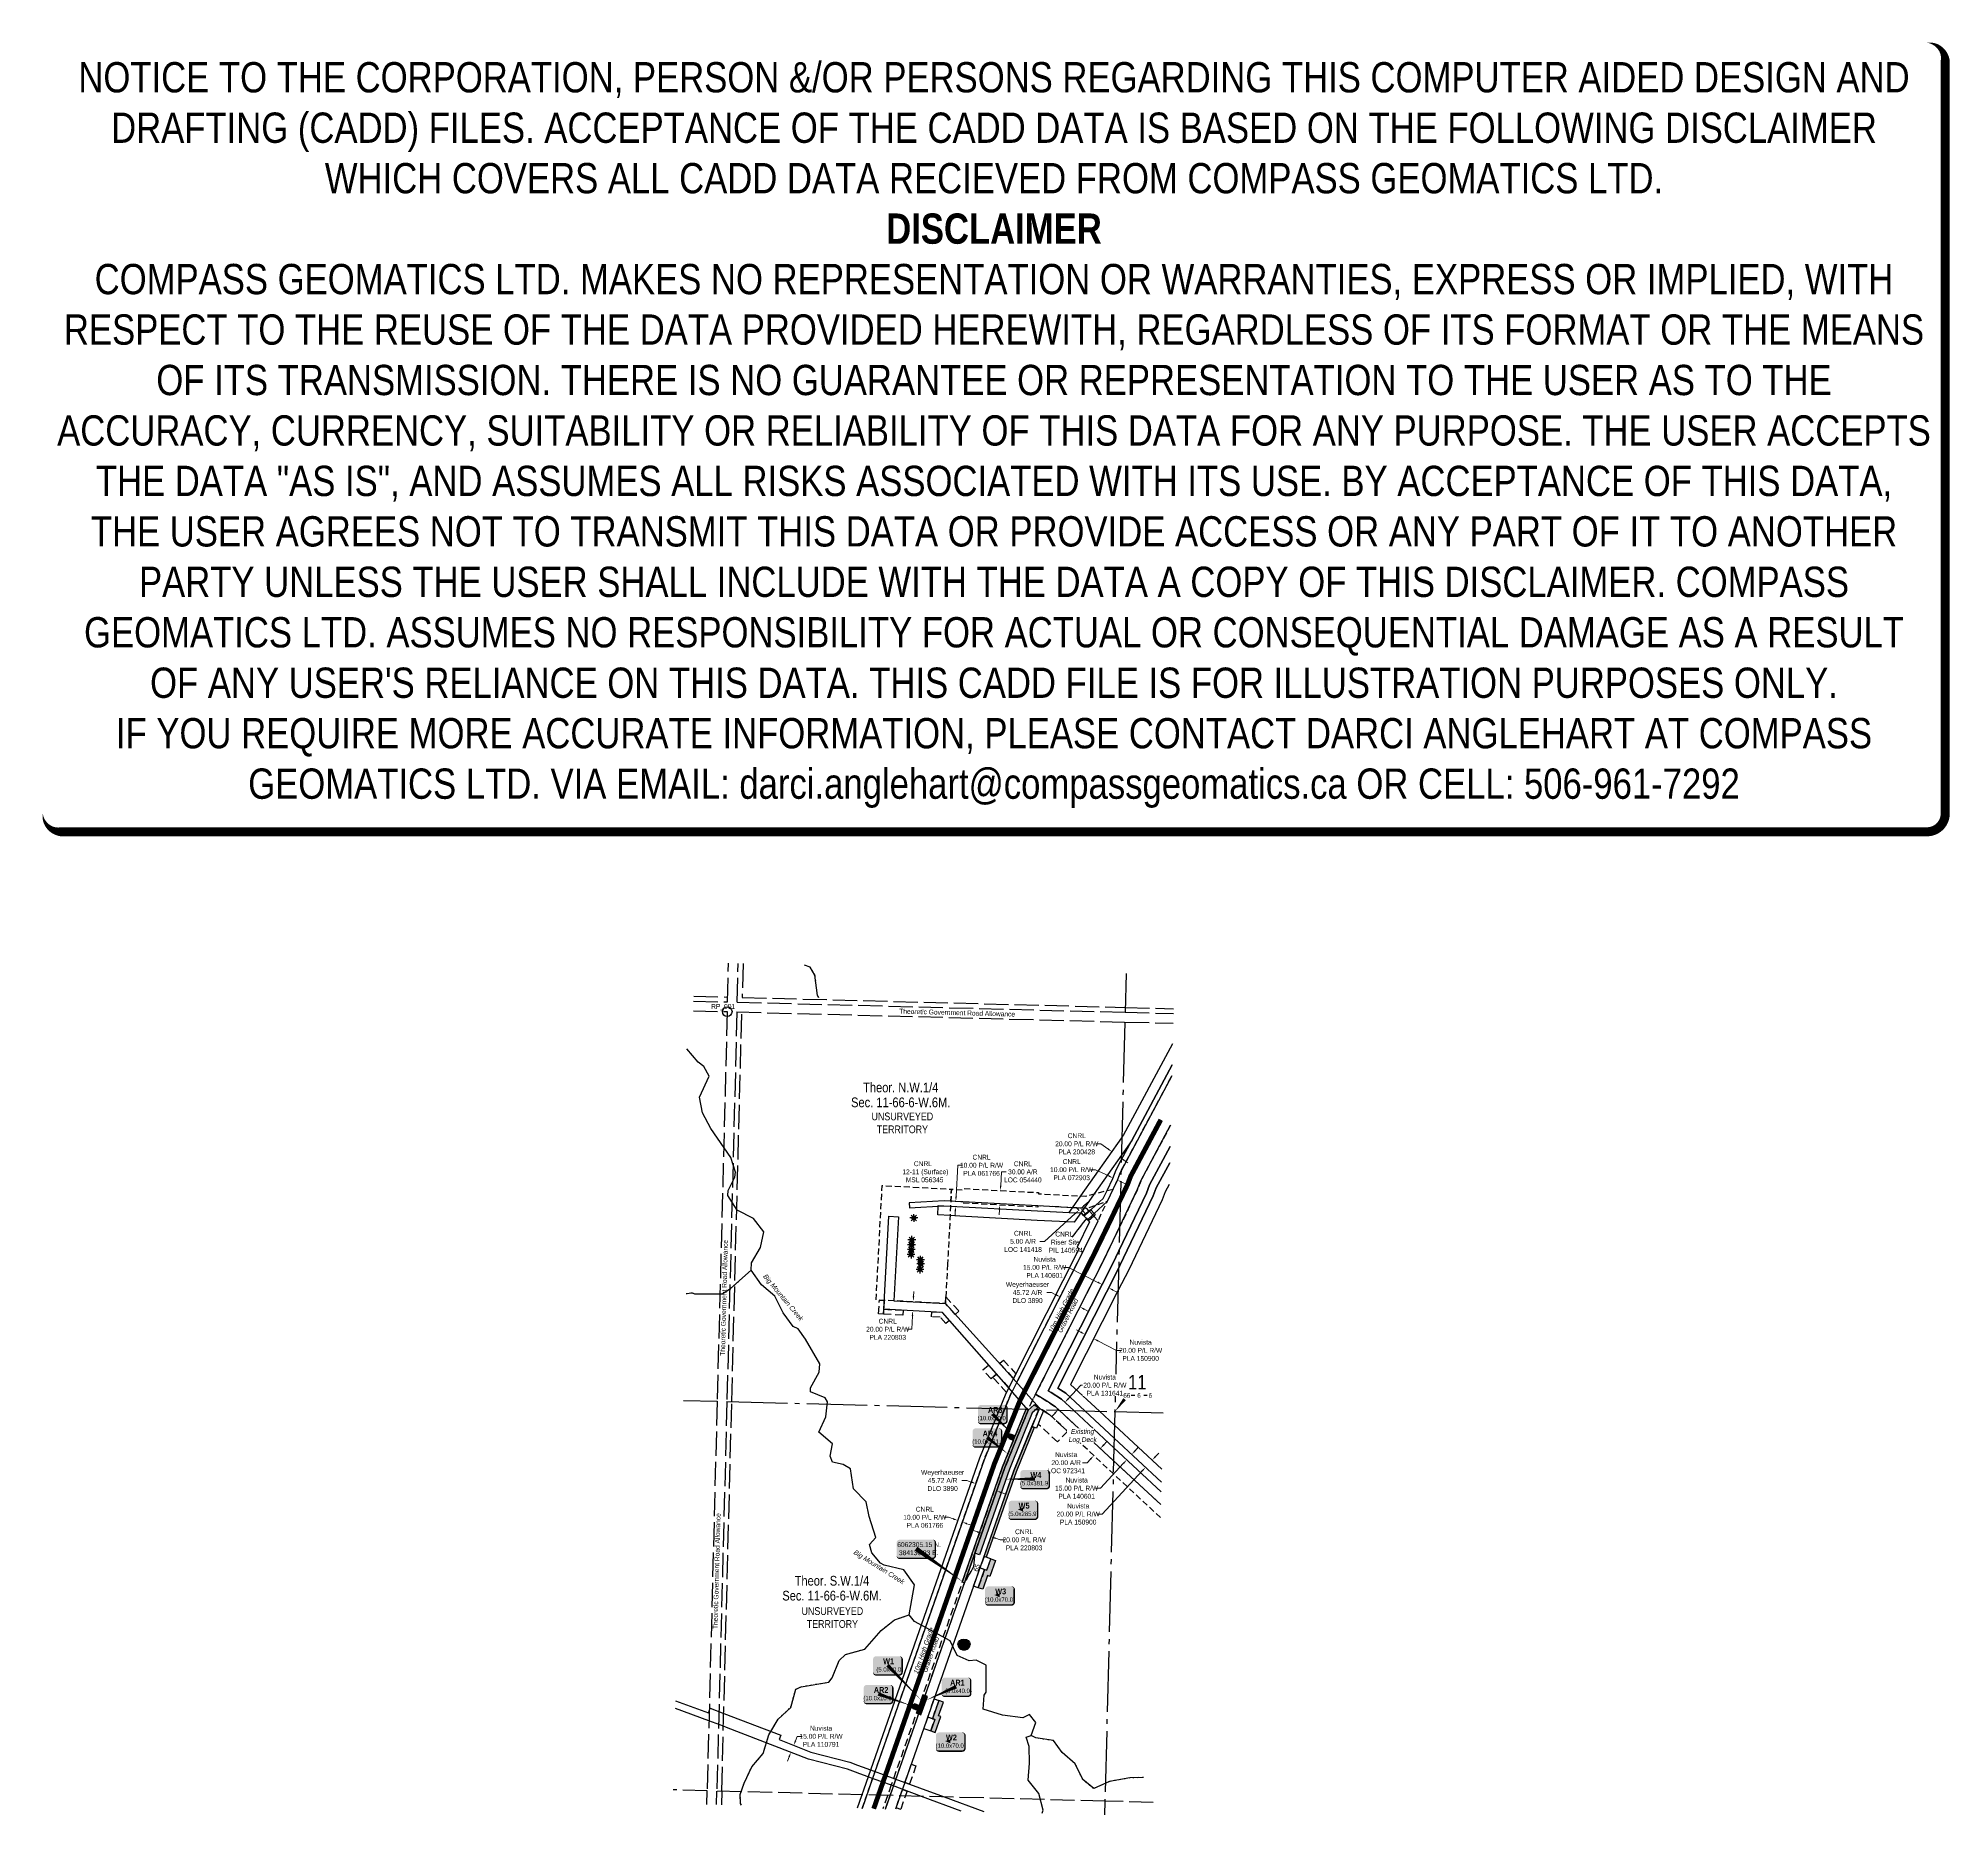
# Model space of a CAD drawing. Extents: x 382218 to 386165, y 6061827 to 6065494.
import ezdxf
from ezdxf.enums import TextEntityAlignment as Align

# ---------------------------------------------------------------- set-up
doc = ezdxf.new("R2010")
doc.units = 0
doc.header["$LTSCALE"] = 5
doc.header["$PDMODE"] = 35
doc.header["$PDSIZE"] = 0.5
for name, pattern in [('foc-ACCESSROAD', [3.75, 2.5, -1.25]), ('foc-QUARTERLINE', [33, 25, -3, 2, -3]), ('foc-UNSURVEYED', [12.5, 10, -2.5]), ('foc-WHEELTRACKS', [2, 0.4, -1.6]), ('HIDDEN2', [4.7625, 3.175, -1.5875])]:
    doc.linetypes.add(name, pattern=pattern)
doc.layers.get('Defpoints').update_dxf_attribs({"color": 9})
for name, color, linetype in [('10', 1, 'Continuous'), ('35', 37, 'Continuous'), ('9', 3, 'Continuous'), ('AS-ROADS', 254, 'Continuous'), ('C-AR', 13, 'foc-ACCESSROAD'), ('C-RW', 13, 'Continuous'), ('C-SYMBOL', 7, 'Continuous'), ('C-WS', 13, 'foc-ACCESSROAD'), ('C-WS-S', 8, 'Continuous'), ('DETAIL-T', 7, 'Continuous'), ('F-AR', 190, 'foc-ACCESSROAD'), ('F-RW', 190, 'Continuous'), ('L-ROAD-T', 7, 'Continuous'), ('L-SECLBL', 7, 'Continuous'), ('L-SECQ', 8, 'foc-QUARTERLINE'), ('L-UNS-T', 3, 'Continuous'), ('L-USEC', 7, 'foc-UNSURVEYED'), ('P-CROSSINGS', 250, 'Continuous'), ('P-TEMP-BLOCKS', 250, 'Continuous'), ('P-TEMP-BLUE', 146, 'Continuous'), ('P-WORKAREA', 113, 'Continuous'), ('P-WORKAREA-H', 111, 'Continuous'), ('T-CREEK', 160, 'Continuous'), ('T-EXISTING RTF', 220, 'HIDDEN2'), ('T-EXISTING RTF-T', 220, 'Continuous'), ('T-WATER-P3', 160, 'foc-WHEELTRACKS'), ('T-WATER-T', 170, 'Continuous')]:
    doc.layers.add(name, color=color, linetype=linetype)
for name, color, linetype, lineweight in [('C-AR-T', 13, 'Continuous', 9), ('C-RW-T', 13, 'Continuous', 9), ('C-WS-T', 13, 'Continuous', 9), ('F-AR-T', 190, 'Continuous', 9), ('F-RW-T', 190, 'Continuous', 9), ('T-TEXT', 48, 'Continuous', 18), ('T-TIE-T', 201, 'Continuous', 18)]:
    doc.layers.add(name, color=color, linetype=linetype, lineweight=lineweight)
doc.layers.add('DISCLAIMER', color=7, linetype='Continuous', plot=False)
doc.layers.add('P-TEMP-BLUE-H', color=7, linetype='Continuous', true_color=0x99e6ff)
doc.styles.add('175L', font='ARIALN.TTF', dxfattribs={"height": 20})
doc.styles.add('80', font='ARIALN.TTF', dxfattribs={"height": 10})
doc.styles.add('80CG', font='ARIALN.TTF', dxfattribs={"height": 10})
doc.styles.add('80L', font='ARIALN.TTF', dxfattribs={"height": 10})
doc.styles.add('BOLD', font='ARIALNB.TTF')
doc.styles.add('Crossing', font='ARIALN.TTF', dxfattribs={"height": 10})
doc.styles.add('foc-LtypeFont', font='ARIALN.TTF', dxfattribs={"height": 7.35})
doc.styles.add('SIMPLEX', font='ARIALN.TTF')
doc.linetypes.add('foc-TOPO-flowdirection-NOLINE', pattern='A,0,[">",foc-LtypeFont,S=0.3,R=0,X=0,Y=-0.945],-20,[">",foc-LtypeFont,S=0.3,R=0,X=0,Y=-0.945],0', length=20)
doc.dimstyles.new('Compass 5 000', dxfattribs={"dimscale": 5, "dimtxt": 9, "dimasz": 2, "dimexe": 0.2, "dimexo": 0.0625, "dimgap": 0.5, "dimtad": 0, "dimtih": 1, "dimtoh": 1, "dimzin": 0, "dimdsep": 46, "dimtxsty": '80CG', "dimcen": 0.1, "dimse1": 1, "dimse2": 1, "dimclrd": 256, "dimclrt": 256, "dimaunit": 1, "dimadec": 4, "dimazin": 0, "dimtfac": 0.06, "dimtofl": 0, "dimtmove": 0, "dimatfit": 1, "dimfxl": 0.2, "dimtolj": 1, "dimtzin": 0, "dimlwd": -1, "dimarcsym": 0})

# ---------------------------------------------------------------- blocks, each defined once
blk = doc.blocks.new('*D19')
at = {"layer": 'Defpoints', "color": 0, "transparency": 16777216}
for p in [(384154.3, 6062510.1), (384029, 6062152.5), (384072.1, 6062137.4)]:
    blk.add_point(p, dxfattribs=at)
at = {"layer": 'F-AR-T', "transparency": 16777216}
for p, q in [((384135.4, 6062516.7), (384125.4, 6062516.7)), ((384144.8, 6062513.4), (384135.4, 6062516.7)), ((384206.8, 6062491.7), (384216.3, 6062488.4))]:
    blk.add_line(p, q, dxfattribs=at)
for points in [[(384145.4, 6062515), (384144.3, 6062511.8), (384154.3, 6062510.1)], [(384207.4, 6062493.3), (384206.3, 6062490.1), (384197.4, 6062495)]]:
    blk.add_solid(points, dxfattribs=at)
at = {"layer": 'F-AR-T', "transparency": 16777216, "insert": (384085.7, 6062516.7), "char_height": 10, "attachment_point": 5, "style": '80CG'}
blk.add_mtext('\\A1;Weyerhaeuser\\P45.72 A/R\\PDLO 3890', dxfattribs=at)
blk = doc.blocks.new('*D20')
at = {"layer": 'Defpoints', "color": 0, "transparency": 16777216}
for p in [(384326.7, 6062892), (384328.5, 6062895.5), (384367.4, 6062871.3)]:
    blk.add_point(p, dxfattribs=at)
at = {"layer": 'F-AR-T', "transparency": 16777216}
for p, q in [((384310.6, 6062904.6), (384300.6, 6062904.6)), ((384319.5, 6062900), (384310.6, 6062904.6)), ((384378.1, 6062870.2), (384387, 6062865.7))]:
    blk.add_line(p, q, dxfattribs=at)
for points in [[(384320.3, 6062901.5), (384318.8, 6062898.5), (384328.5, 6062895.5)], [(384378.9, 6062871.7), (384377.4, 6062868.7), (384369.2, 6062874.8)]]:
    blk.add_solid(points, dxfattribs=at)
at = {"layer": 'F-AR-T', "transparency": 16777216, "insert": (384260.9, 6062904.6), "char_height": 10, "attachment_point": 5, "style": '80CG'}
blk.add_mtext('\\A1;Weyerhaeuser\\P45.72 A/R\\PDLO 3890', dxfattribs=at)
blk = doc.blocks.new('*D21')
at = {"layer": 'C-AR-T', "transparency": 16777216}
for p, q in [((384205.5, 6063125.1), (384207, 6063153.6)), ((384207, 6063153.6), (384217, 6063153.6)), ((384202.8, 6063075.1), (384202.2, 6063065.1))]:
    blk.add_line(p, q, dxfattribs=at)
for points in [[(384203.8, 6063125.1), (384207.1, 6063125), (384204.9, 6063115.1)], [(384201.1, 6063075.2), (384204.4, 6063075), (384203.3, 6063085.1)]]:
    blk.add_solid(points, dxfattribs=at)
at = {"layer": 'Defpoints', "color": 0, "transparency": 16777216}
for p in [(384190.7, 6063115.8), (384204.9, 6063115.1), (384189.1, 6063085.9)]:
    blk.add_point(p, dxfattribs=at)
at = {"layer": 'C-AR-T', "transparency": 16777216, "insert": (384251.3, 6063153.6), "char_height": 10, "attachment_point": 5, "style": '80CG'}
blk.add_mtext('\\A1;CNRL\\P30.00 A/R^JLOC 054440', dxfattribs=at)
blk = doc.blocks.new('*D22')
at = {"layer": 'C-AR-T', "transparency": 16777216}
for p, q in [((384378, 6063084.4), (384385.4, 6063091.1)), ((384359.4, 6063067.6), (384296.1, 6063010.1)), ((384296.1, 6063010.1), (384286.1, 6063010.1))]:
    blk.add_line(p, q, dxfattribs=at)
for points in [[(384358.3, 6063068.8), (384360.6, 6063066.3), (384366.9, 6063074.3)], [(384376.8, 6063085.6), (384379.1, 6063083.1), (384370.6, 6063077.6)]]:
    blk.add_solid(points, dxfattribs=at)
at = {"layer": 'Defpoints', "color": 0, "transparency": 16777216}
for p in [(384366.9, 6063074.3), (384374.8, 6063073), (384371.1, 6063069.7)]:
    blk.add_point(p, dxfattribs=at)
at = {"layer": 'C-AR-T', "transparency": 16777216, "insert": (384251.7, 6063010.1), "char_height": 10, "attachment_point": 5, "style": '80CG'}
blk.add_mtext('\\A1;CNRL\\P5.00 A/R^JLOC 141418', dxfattribs=at)
blk = doc.blocks.new('*D23')
at = {"layer": 'Defpoints', "color": 0, "transparency": 16777216}
for p in [(384397.8, 6062568), (384403.4, 6062562.8), (384417, 6062577.4)]:
    blk.add_point(p, dxfattribs=at)
at = {"layer": 'F-RW-T', "transparency": 16777216}
for p, q in [((384391, 6062560.6), (384384.2, 6062553.3)), ((384418.2, 6062590), (384425, 6062597.3)), ((384384.2, 6062553.3), (384374.2, 6062553.3))]:
    blk.add_line(p, q, dxfattribs=at)
for points in [[(384389.8, 6062561.8), (384392.2, 6062559.5), (384397.8, 6062568)], [(384417, 6062591.1), (384419.4, 6062588.8), (384411.4, 6062582.6)]]:
    blk.add_solid(points, dxfattribs=at)
at = {"layer": 'F-RW-T', "transparency": 16777216, "insert": (384340.7, 6062553.3), "char_height": 10, "attachment_point": 5, "style": '80CG'}
blk.add_mtext('\\A1;Nuvista\\P20.00 A/R\\PLOC 972341', dxfattribs=at)
blk = doc.blocks.new('*D24')
at = {"layer": 'C-RW-T', "transparency": 16777216}
for p, q in [((384401.2, 6063158.1), (384391.2, 6063158.1)), ((384428.5, 6063145.2), (384401.2, 6063158.1)), ((384455.7, 6063132.5), (384464.8, 6063128.2))]:
    blk.add_line(p, q, dxfattribs=at)
for points in [[(384429.2, 6063146.7), (384427.8, 6063143.7), (384437.5, 6063141)], [(384456.4, 6063134), (384455, 6063130.9), (384446.6, 6063136.7)]]:
    blk.add_solid(points, dxfattribs=at)
at = {"layer": 'Defpoints', "color": 0, "transparency": 16777216}
for p in [(384433.2, 6063131.7), (384437.5, 6063141), (384442.3, 6063127.4)]:
    blk.add_point(p, dxfattribs=at)
at = {"layer": 'C-RW-T', "transparency": 16777216, "insert": (384352.1, 6063158.1), "char_height": 10, "attachment_point": 5, "style": '80CG'}
blk.add_mtext('\\A1;CNRL\\P10.00 P/L R/W\\PPLA 072903', dxfattribs=at)
blk = doc.blocks.new('*D25')
at = {"layer": 'Defpoints', "color": 0, "transparency": 16777216}
for p in [(383775.8, 6061970.8), (383778.2, 6061969.9), (383770.1, 6061956.5)]:
    blk.add_point(p, dxfattribs=at)
at = {"layer": 'F-RW-T', "transparency": 16777216}
for p, q in [((383781.9, 6061979.2), (383785.5, 6061988.5)), ((383785.5, 6061988.5), (383795.5, 6061988.5)), ((383768.8, 6061946.3), (383765.1, 6061937))]:
    blk.add_line(p, q, dxfattribs=at)
for points in [[(383780.3, 6061979.8), (383783.4, 6061978.6), (383778.2, 6061969.9)], [(383767.2, 6061946.9), (383770.3, 6061945.7), (383772.5, 6061955.6)]]:
    blk.add_solid(points, dxfattribs=at)
at = {"layer": 'F-RW-T', "transparency": 16777216, "insert": (383834.6, 6061988.5), "char_height": 10, "attachment_point": 5, "style": '80CG'}
blk.add_mtext('\\A1;Nuvista\\P15.00 P/L R/W^JPLA 110791', dxfattribs=at)
blk = doc.blocks.new('*D26')
at = {"layer": 'Defpoints', "color": 0, "transparency": 16777216}
for p in [(384324.5, 6062663.2), (384377.3, 6062641.5), (384363.7, 6062626.8)]:
    blk.add_point(p, dxfattribs=at)
at = {"layer": 'F-RW-T', "transparency": 16777216}
for p, q in [((384345, 6062685.2), (384371.1, 6062713.3)), ((384371.1, 6062713.3), (384381.1, 6062713.3)), ((384317.7, 6062655.8), (384310.9, 6062648.5))]:
    blk.add_line(p, q, dxfattribs=at)
for points in [[(384343.7, 6062686.3), (384346.2, 6062684), (384338.2, 6062677.8)], [(384316.5, 6062657), (384319, 6062654.7), (384324.5, 6062663.2)]]:
    blk.add_solid(points, dxfattribs=at)
at = {"layer": 'F-RW-T', "transparency": 16777216, "insert": (384420.6, 6062713.3), "char_height": 10, "attachment_point": 5, "style": '80CG', "bg_fill": 3, "box_fill_scale": 1.1, "bg_fill_color": 256, "bg_fill_true_color": 13158600, "bg_fill_transparency": 0}
blk.add_mtext('\\A1;Nuvista\\P20.00 P/L R/W\\PPLA 131641', dxfattribs=at)
blk = doc.blocks.new('*D27')
at = {"layer": 'Defpoints', "color": 0, "transparency": 16777216}
for p in [(384456.7, 6062568), (384465.9, 6062559.4), (384466.9, 6062579)]:
    blk.add_point(p, dxfattribs=at)
at = {"layer": 'F-RW-T', "transparency": 16777216}
for p, q in [((384482.9, 6062577.8), (384489.7, 6062585.1)), ((384459.1, 6062552.1), (384411.5, 6062500.7)), ((384411.5, 6062500.7), (384401.5, 6062500.7))]:
    blk.add_line(p, q, dxfattribs=at)
for points in [[(384457.9, 6062553.2), (384460.3, 6062551), (384465.9, 6062559.4)], [(384481.7, 6062578.9), (384484.1, 6062576.6), (384476.1, 6062570.4)]]:
    blk.add_solid(points, dxfattribs=at)
at = {"layer": 'F-RW-T', "transparency": 16777216, "insert": (384362.4, 6062500.7), "char_height": 10, "attachment_point": 5, "style": '80CG'}
blk.add_mtext('\\A1;Nuvista\\P15.00 P/L R/W\\PPLA 140601', dxfattribs=at)
blk = doc.blocks.new('*D28')
at = {"layer": 'Defpoints', "color": 0, "transparency": 16777216}
for p in [(384513.1, 6062563.4), (384499.5, 6062548.7), (384504.6, 6062543.9)]:
    blk.add_point(p, dxfattribs=at)
at = {"layer": 'F-RW-T', "transparency": 16777216}
for p, q in [((384525, 6062565.9), (384531.8, 6062573.3)), ((384497.8, 6062536.6), (384415, 6062447.3)), ((384415, 6062447.3), (384405, 6062447.3))]:
    blk.add_line(p, q, dxfattribs=at)
for points in [[(384523.8, 6062567.1), (384526.2, 6062564.8), (384518.2, 6062558.6)], [(384496.6, 6062537.7), (384499.1, 6062535.5), (384504.6, 6062543.9)]]:
    blk.add_solid(points, dxfattribs=at)
at = {"layer": 'F-RW-T', "transparency": 16777216, "insert": (384365.5, 6062447.3), "char_height": 10, "attachment_point": 5, "style": '80CG'}
blk.add_mtext('\\A1;Nuvista\\P20.00 P/L R/W\\PPLA 150900', dxfattribs=at)
blk = doc.blocks.new('*D29')
at = {"layer": 'Defpoints', "color": 0, "transparency": 16777216}
for p in [(384415.1, 6062921), (384402.7, 6062896.6), (384416, 6062889.8)]:
    blk.add_point(p, dxfattribs=at)
at = {"layer": 'F-RW-T', "transparency": 16777216}
for p, q in [((384345.4, 6062956.5), (384335.4, 6062956.5)), ((384406.2, 6062925.6), (384345.4, 6062956.5)), ((384437.4, 6062909.7), (384446.3, 6062905.2))]:
    blk.add_line(p, q, dxfattribs=at)
for points in [[(384407, 6062927.1), (384405.5, 6062924.1), (384415.1, 6062921)], [(384438.1, 6062911.2), (384436.6, 6062908.3), (384428.4, 6062914.3)]]:
    blk.add_solid(points, dxfattribs=at)
at = {"layer": 'F-RW-T', "transparency": 16777216, "insert": (384296.3, 6062956.5), "char_height": 10, "attachment_point": 5, "style": '80CG'}
blk.add_mtext('\\A1;Nuvista\\P15.00 P/L R/W\\PPLA 140601', dxfattribs=at)
blk = doc.blocks.new('*D30')
at = {"layer": 'Defpoints', "color": 0, "transparency": 16777216}
for p in [(384368.7, 6062796.7), (384379.7, 6062818.3), (384386.5, 6062787.6)]:
    blk.add_point(p, dxfattribs=at)
at = {"layer": 'F-RW-T', "transparency": 16777216}
for p, q in [((384370.8, 6062822.9), (384361.9, 6062827.4)), ((384406.4, 6062804.7), (384444.9, 6062785.2)), ((384444.9, 6062785.2), (384454.9, 6062785.2))]:
    blk.add_line(p, q, dxfattribs=at)
for points in [[(384371.5, 6062824.3), (384370, 6062821.4), (384379.7, 6062818.3)], [(384407.2, 6062806.2), (384405.7, 6062803.3), (384397.5, 6062809.3)]]:
    blk.add_solid(points, dxfattribs=at)
at = {"layer": 'F-RW-T', "transparency": 16777216, "insert": (384494.5, 6062785.2), "char_height": 10, "attachment_point": 5, "style": '80CG'}
blk.add_mtext('\\A1;Nuvista\\P20.00 P/L R/W\\PPLA 150900', dxfattribs=at)
blk = doc.blocks.new('*D31')
at = {"layer": 'C-RW-T', "transparency": 16777216}
for p, q in [((384412.1, 6063211.5), (384402.1, 6063211.5)), ((384427.1, 6063200.9), (384412.1, 6063211.5)), ((384459.9, 6063177.9), (384468, 6063172.1))]:
    blk.add_line(p, q, dxfattribs=at)
for points in [[(384428.1, 6063202.3), (384426.2, 6063199.5), (384435.3, 6063195.2)], [(384460.8, 6063179.2), (384458.9, 6063176.5), (384451.7, 6063183.6)]]:
    blk.add_solid(points, dxfattribs=at)
at = {"layer": 'Defpoints', "color": 0, "transparency": 16777216}
for p in [(384435.3, 6063195.2), (384430.6, 6063188.4), (384446.9, 6063176.9)]:
    blk.add_point(p, dxfattribs=at)
at = {"layer": 'C-RW-T', "transparency": 16777216, "insert": (384362.6, 6063211.5), "char_height": 10, "attachment_point": 5, "style": '80CG'}
blk.add_mtext('\\A1;CNRL\\P20.00 P/L R/W\\PPLA 200428', dxfattribs=at)
blk = doc.blocks.new('L-SECLBL')
at = {"layer": '9', "color": 7}
for p, q in [((-5.1, -27.8), (-12.3, -27.8)), ((20.7, -27.8), (13.5, -27.8))]:
    blk.add_line(p, q, dxfattribs=at)
at = {"layer": '10', "color": 2, "style": 'SIMPLEX'}
blk.add_attdef('SEC', text='', height=30, dxfattribs=at).set_placement((0, 0), align=Align.MIDDLE)
at = {"layer": '10', "color": 5, "style": '80L'}
blk.add_attdef('TWP', text='', height=9.5, dxfattribs=at).set_placement((-14.4, -27.4), align=Align.MIDDLE_RIGHT)
blk.add_attdef('RGE', text='', height=9.5, dxfattribs=at).set_placement((3.6, -27.4), align=Align.MIDDLE_CENTER)
blk.add_attdef('MER', text='', height=9.5, dxfattribs=at).set_placement((23.2, -27.4), align=Align.MIDDLE_LEFT)
blk = doc.blocks.new('GAS')
h = blk.add_hatch(color=255)
h.dxf.hatch_style = 1
edge = h.paths.add_edge_path()
edge.add_arc((0, 0), 0.9, 0, 360)
for p, q in [((-0.81, 0), (-1.62, 0)), ((-0.57, 0.57), (-1.14, 1.14)), ((0, 0.81), (0, 1.62)), ((0.57, 0.57), (1.14, 1.14)), ((1.62, 0), (0.81, 0)), ((-0.57, -0.57), (-1.14, -1.14)), ((0, -0.81), (0, -1.62)), ((1.14, -1.14), (0.57, -0.57))]:
    blk.add_line(p, q)
blk.add_circle((0, 0), 0.8)
blk = doc.blocks.new('*D32')
at = {"layer": 'C-RW-T', "transparency": 16777216}
for p, q in [((384098, 6062440.6), (384088, 6062440.6)), ((384107.5, 6062437.3), (384098, 6062440.6)), ((384135.8, 6062427.4), (384145.2, 6062424.1))]:
    blk.add_line(p, q, dxfattribs=at)
for points in [[(384108, 6062438.9), (384106.9, 6062435.8), (384116.9, 6062434)], [(384136.3, 6062429), (384135.2, 6062425.9), (384126.3, 6062430.7)]]:
    blk.add_solid(points, dxfattribs=at)
at = {"layer": 'Defpoints', "color": 0, "transparency": 16777216}
for p in [(384114.8, 6062428.1), (384116.9, 6062434), (384124.3, 6062424.8)]:
    blk.add_point(p, dxfattribs=at)
at = {"layer": 'C-RW-T', "transparency": 16777216, "insert": (384048.9, 6062440.6), "char_height": 10, "attachment_point": 5, "style": '80CG'}
blk.add_mtext('\\A1;CNRL\\P10.00 P/L R/W\\PPLA 061766', dxfattribs=at)
blk = doc.blocks.new('*D33')
at = {"layer": 'C-RW-T', "transparency": 16777216}
for p, q in [((384025.5, 6062896.6), (384026.1, 6062906.6)), ((384023.4, 6062856.7), (384021.9, 6062828.7)), ((384021.9, 6062828.7), (384011.9, 6062828.7))]:
    blk.add_line(p, q, dxfattribs=at)
for points in [[(384023.9, 6062896.7), (384027.2, 6062896.6), (384025, 6062886.7)], [(384021.7, 6062856.8), (384025, 6062856.6), (384023.9, 6062866.7)]]:
    blk.add_solid(points, dxfattribs=at)
at = {"layer": 'Defpoints', "color": 0, "transparency": 16777216}
for p in [(384000.8, 6062888), (383999.8, 6062868), (384023.9, 6062866.7)]:
    blk.add_point(p, dxfattribs=at)
at = {"layer": 'C-RW-T', "transparency": 16777216, "insert": (383972.3, 6062828.7), "char_height": 10, "attachment_point": 5, "style": '80CG'}
blk.add_mtext('\\A1;CNRL\\P20.00 P/L R/W\\PPLA 220803', dxfattribs=at)
blk = doc.blocks.new('*D34')
at = {"layer": 'C-RW-T', "transparency": 16777216}
for p, q in [((384157.1, 6062410.6), (384147.7, 6062413.9)), ((384194.9, 6062397.4), (384204.3, 6062394.1)), ((384204.3, 6062394.1), (384214.3, 6062394.1))]:
    blk.add_line(p, q, dxfattribs=at)
for points in [[(384157.7, 6062412.2), (384156.6, 6062409), (384166.6, 6062407.3)], [(384195.4, 6062399), (384194.3, 6062395.8), (384185.4, 6062400.7)]]:
    blk.add_solid(points, dxfattribs=at)
at = {"layer": 'Defpoints', "color": 0, "transparency": 16777216}
for p in [(384185.4, 6062400.7), (384135, 6062317), (384153.8, 6062310.4)]:
    blk.add_point(p, dxfattribs=at)
at = {"layer": 'C-RW-T', "transparency": 16777216, "insert": (384253.9, 6062394.1), "char_height": 10, "attachment_point": 5, "style": '80CG'}
blk.add_mtext('\\A1;CNRL\\P20.00 P/L R/W\\PPLA 220803', dxfattribs=at)
blk = doc.blocks.new('*D35')
at = {"layer": 'C-RW-T', "transparency": 16777216}
for p, q in [((384113.5, 6063102.5), (384116.9, 6063167.2)), ((384116.9, 6063167.2), (384126.9, 6063167.2)), ((384111.8, 6063072.5), (384111.3, 6063062.5))]:
    blk.add_line(p, q, dxfattribs=at)
for points in [[(384110.2, 6063072.6), (384113.5, 6063072.4), (384112.4, 6063082.5)], [(384111.8, 6063102.5), (384115.1, 6063102.4), (384112.9, 6063092.5)]]:
    blk.add_solid(points, dxfattribs=at)
at = {"layer": 'Defpoints', "color": 0, "transparency": 16777216}
for p in [(384112.4, 6063082.5), (384136.6, 6063081.2), (384137.1, 6063091.2)]:
    blk.add_point(p, dxfattribs=at)
at = {"layer": 'C-RW-T', "transparency": 16777216, "insert": (384166, 6063167.2), "char_height": 10, "attachment_point": 5, "style": '80CG'}
blk.add_mtext('\\A1;CNRL\\P10.00 P/L R/W\\PPLA 061766', dxfattribs=at)
blk = doc.blocks.new('*U42')
h = blk.add_hatch(color=111)
edge = h.paths.add_edge_path()
edge.add_line((-24, -20), (24, -20))
edge.add_arc((24, -14), 6, 270, 360)
edge.add_line((30, -14), (30, 12.5))
edge.add_arc((24, 12.5), 6, 0, 90)
edge.add_line((24, 18.5), (-24, 18.5))
edge.add_arc((-24, 12.5), 6, 90, 180)
edge.add_line((-30, 12.5), (-30, -14))
edge.add_arc((-24, -14), 6, 180, 270)
at = {"flags": 128}
blk.add_lwpolyline([(-65.2, -29.3, 0, 7.5, 0), (0, 0, 0, 0, 0)], format="xyseb", dxfattribs=at)
at = {"color": 250, "flags": 128}
blk.add_lwpolyline([(-24, -20, 3, 3, 0), (24, -20, 3, 3, 0.414214), (30, -14, 3, 3, 0), (30, 12.5, 3, 0, 0.414214), (24, 18.5, 0, 0, 0), (-24, 18.5, 0, 0, 0.414214), (-30, 12.5, 0, 0, 0), (-30, -14, 0, 3, 0.414214)], format="xyseb", close=True, dxfattribs=at)
at = {"color": 250}
for tag, p, height, style in [('TEMP_AREA_W1_001', (-9.2, 2.2), 12, 'BOLD'), ('ENTER_TEXT_001', (-30.7, -13.1), 9, '80')]:
    blk.add_attdef(tag, p, '', height=height, dxfattribs=dict(at, style=style))
blk = doc.blocks.new('*U36')
h = blk.add_hatch(color=111)
edge = h.paths.add_edge_path()
edge.add_line((-24, -20), (24, -20))
edge.add_arc((24, -14), 6, 270, 360)
edge.add_line((30, -14), (30, 12.5))
edge.add_arc((24, 12.5), 6, 0, 90)
edge.add_line((24, 18.5), (-24, 18.5))
edge.add_arc((-24, 12.5), 6, 90, 180)
edge.add_line((-30, 12.5), (-30, -14))
edge.add_arc((-24, -14), 6, 180, 270)
at = {"color": 250, "flags": 128}
blk.add_lwpolyline([(-24, -20, 3, 3, 0), (24, -20, 3, 3, 0.414214), (30, -14, 3, 3, 0), (30, 12.5, 3, 0, 0.414214), (24, 18.5, 0, 0, 0), (-24, 18.5, 0, 0, 0.414214), (-30, 12.5, 0, 0, 0), (-30, -14, 0, 3, 0.414214)], format="xyseb", close=True, dxfattribs=at)
at = {"flags": 128}
blk.add_lwpolyline([(69, -24.6, 0, 7.5, 0), (0, 0, 0, 0, 0)], format="xyseb", dxfattribs=at)
at = {"color": 250}
for tag, p, height, style in [('TEMP_AREA_W1_001', (-9.2, 2.2), 12, 'BOLD'), ('ENTER_TEXT_001', (-30.7, -13.1), 9, '80')]:
    blk.add_attdef(tag, p, '', height=height, dxfattribs=dict(at, style=style))
blk = doc.blocks.new('*U38')
h = blk.add_hatch(color=111)
edge = h.paths.add_edge_path()
edge.add_line((-24, -20), (24, -20))
edge.add_arc((24, -14), 6, 270, 360)
edge.add_line((30, -14), (30, 12.5))
edge.add_arc((24, 12.5), 6, 0, 90)
edge.add_line((24, 18.5), (-24, 18.5))
edge.add_arc((-24, 12.5), 6, 90, 180)
edge.add_line((-30, 12.5), (-30, -14))
edge.add_arc((-24, -14), 6, 180, 270)
at = {"color": 250, "flags": 128}
blk.add_lwpolyline([(-24, -20, 3, 3, 0), (24, -20, 3, 3, 0.414214), (30, -14, 3, 3, 0), (30, 12.5, 3, 0, 0.414214), (24, 18.5, 0, 0, 0), (-24, 18.5, 0, 0, 0.414214), (-30, 12.5, 0, 0, 0), (-30, -14, 0, 3, 0.414214)], format="xyseb", close=True, dxfattribs=at)
at = {"flags": 128}
blk.add_lwpolyline([(44.4, -35.3, 0, 7.5, 0), (0, 0, 0, 0, 0)], format="xyseb", dxfattribs=at)
at = {"color": 250}
for tag, p, height, style in [('TEMP_AREA_W1_001', (-9.2, 2.2), 12, 'BOLD'), ('ENTER_TEXT_001', (-30.7, -13.1), 9, '80')]:
    blk.add_attdef(tag, p, '', height=height, dxfattribs=dict(at, style=style))
blk = doc.blocks.new('*U37')
h = blk.add_hatch(color=111)
edge = h.paths.add_edge_path()
edge.add_line((-24, -20), (24, -20))
edge.add_arc((24, -14), 6, 270, 360)
edge.add_line((30, -14), (30, 12.5))
edge.add_arc((24, 12.5), 6, 0, 90)
edge.add_line((24, 18.5), (-24, 18.5))
edge.add_arc((-24, 12.5), 6, 90, 180)
edge.add_line((-30, 12.5), (-30, -14))
edge.add_arc((-24, -14), 6, 180, 270)
at = {"color": 250, "flags": 128}
blk.add_lwpolyline([(-24, -20, 3, 3, 0), (24, -20, 3, 3, 0.414214), (30, -14, 3, 3, 0), (30, 12.5, 3, 0, 0.414214), (24, 18.5, 0, 0, 0), (-24, 18.5, 0, 0, 0.414214), (-30, 12.5, 0, 0, 0), (-30, -14, 0, 3, 0.414214)], format="xyseb", close=True, dxfattribs=at)
at = {"flags": 128}
blk.add_lwpolyline([(39.6, -40.3, 0, 7.5, 0), (0, 0, 0, 0, 0)], format="xyseb", dxfattribs=at)
at = {"color": 250}
for tag, p, height, style in [('TEMP_AREA_W1_001', (-9.2, 2.2), 12, 'BOLD'), ('ENTER_TEXT_001', (-30.7, -13.1), 9, '80')]:
    blk.add_attdef(tag, p, '', height=height, dxfattribs=dict(at, style=style))
blk = doc.blocks.new('*U41')
h = blk.add_hatch(color=111)
edge = h.paths.add_edge_path()
edge.add_line((-24, -20), (24, -20))
edge.add_arc((24, -14), 6, 270, 360)
edge.add_line((30, -14), (30, 12.5))
edge.add_arc((24, 12.5), 6, 0, 90)
edge.add_line((24, 18.5), (-24, 18.5))
edge.add_arc((-24, 12.5), 6, 90, 180)
edge.add_line((-30, 12.5), (-30, -14))
edge.add_arc((-24, -14), 6, 180, 270)
at = {"color": 250, "flags": 128}
blk.add_lwpolyline([(-24, -20, 3, 3, 0), (24, -20, 3, 3, 0.414214), (30, -14, 3, 3, 0), (30, 12.5, 3, 0, 0.414214), (24, 18.5, 0, 0, 0), (-24, 18.5, 0, 0, 0.414214), (-30, 12.5, 0, 0, 0), (-30, -14, 0, 3, 0.414214)], format="xyseb", close=True, dxfattribs=at)
at = {"flags": 128}
blk.add_lwpolyline([(69.7, -72.4, 0, 7.5, 0), (0, 0, 0, 0, 0)], format="xyseb", dxfattribs=at)
at = {"color": 250}
for tag, p, height, style in [('TEMP_AREA_W1_001', (-9.2, 2.2), 12, 'BOLD'), ('ENTER_TEXT_001', (-30.7, -13.1), 9, '80')]:
    blk.add_attdef(tag, p, '', height=height, dxfattribs=dict(at, style=style))
blk = doc.blocks.new('*U39')
h = blk.add_hatch(color=111)
edge = h.paths.add_edge_path()
edge.add_line((-24, -20), (24, -20))
edge.add_arc((24, -14), 6, 270, 360)
edge.add_line((30, -14), (30, 12.5))
edge.add_arc((24, 12.5), 6, 0, 90)
edge.add_line((24, 18.5), (-24, 18.5))
edge.add_arc((-24, 12.5), 6, 90, 180)
edge.add_line((-30, 12.5), (-30, -14))
edge.add_arc((-24, -14), 6, 180, 270)
at = {"flags": 128}
blk.add_lwpolyline([(-61.8, -0.2, 0, 7.5, 0), (0, 0, 0, 0, 0)], format="xyseb", dxfattribs=at)
at = {"color": 250, "flags": 128}
blk.add_lwpolyline([(-24, -20, 3, 3, 0), (24, -20, 3, 3, 0.414214), (30, -14, 3, 3, 0), (30, 12.5, 3, 0, 0.414214), (24, 18.5, 0, 0, 0), (-24, 18.5, 0, 0, 0.414214), (-30, 12.5, 0, 0, 0), (-30, -14, 0, 3, 0.414214)], format="xyseb", close=True, dxfattribs=at)
at = {"color": 250}
for tag, p, height, style in [('TEMP_AREA_W1_001', (-9.2, 2.2), 12, 'BOLD'), ('ENTER_TEXT_001', (-30.7, -13.1), 9, '80')]:
    blk.add_attdef(tag, p, '', height=height, dxfattribs=dict(at, style=style))
blk = doc.blocks.new('*U40')
at = {"true_color": 0x99e6ff}
h = blk.add_hatch(color=141, dxfattribs=at)
edge = h.paths.add_edge_path()
edge.add_line((-24, -20), (24, -20))
edge.add_arc((24, -14), 6, 270, 360)
edge.add_line((30, -14), (30, 12.5))
edge.add_arc((24, 12.5), 6, 0, 90)
edge.add_line((24, 18.5), (-24, 18.5))
edge.add_arc((-24, 12.5), 6, 90, 180)
edge.add_line((-30, 12.5), (-30, -14))
edge.add_arc((-24, -14), 6, 180, 270)
at = {"color": 250, "flags": 128}
blk.add_lwpolyline([(-24, -20, 3, 3, 0), (24, -20, 3, 3, 0.414214), (30, -14, 3, 3, 0), (30, 12.5, 3, 0, 0.414214), (24, 18.5, 0, 0, 0), (-24, 18.5, 0, 0, 0.414214), (-30, 12.5, 0, 0, 0), (-30, -14, 0, 3, 0.414214)], format="xyseb", close=True, dxfattribs=at)
at = {"flags": 128}
blk.add_lwpolyline([(-11.3, 0.9, 0, 7.5, 0), (0, 0, 0, 0, 0)], format="xyseb", dxfattribs=at)
at = {"color": 250}
for tag, p, height, style in [('TEMP_AREA_W1_001', (-9.2, 2.2), 12, 'BOLD'), ('ENTER_TEXT_001', (-30.7, -13.1), 9, '80')]:
    blk.add_attdef(tag, p, '', height=height, dxfattribs=dict(at, style=style))
blk = doc.blocks.new('*U43')
h = blk.add_hatch(color=254)
edge = h.paths.add_edge_path()
edge.add_line((-34, -20), (34, -20))
edge.add_arc((34, -14), 6, 270, 360)
edge.add_line((40, -14), (40, 12.5))
edge.add_arc((34, 12.5), 6, 0, 90)
edge.add_line((34, 18.5), (-34, 18.5))
edge.add_arc((-34, 12.5), 6, 90, 180)
edge.add_line((-40, 12.5), (-40, -14))
edge.add_arc((-34, -14), 6, 180, 270)
at = {"color": 1, "flags": 128}
blk.add_lwpolyline([(-34, -20, 3, 3, 0), (34, -20, 3, 3, 0.414214), (40, -14, 3, 3, 0), (40, 12.5, 3, 0, 0.414214), (34, 18.5, 0, 0, 0), (-34, 18.5, 0, 0, 0.414214), (-40, 12.5, 0, 0, 0), (-40, -14, 0, 3, 0.414214)], format="xyseb", close=True, dxfattribs=at)
blk.add_lwpolyline([(100.1, -70.6, 0, 10, 0), (0, 0, 5, 5, 0)], format="xyseb", dxfattribs=at)
at = {"color": 1, "style": '80'}
blk.add_attdef('ENTER_TEXT_001', (-37.4, -5), '', height=10, dxfattribs=at)
blk = doc.blocks.new('Disclaimer_Legal')
at = {"layer": 'DISCLAIMER', "color": 254, "flags": 128}
blk.add_lwpolyline([(-3612.9, -1104.6, 37.5, 37.5, 0), (4096.1, -1104.6, 37.5, 37.5, 0.414214), (4171.1, -1029.6, 37.5, 37.5, 0), (4171.1, 2078.7, 37.5, 0, 0.414214), (4096.1, 2153.7, 0, 0, 0), (-3612.9, 2153.7, 0, 0, 0.414214), (-3687.9, 2078.7, 0, 0, 0), (-3687.9, -1029.6, 0, 37.5, 0.414214)], format="xyseb", close=True, dxfattribs=at)
at = {"layer": 'DISCLAIMER', "color": 254, "insert": (241.6, 533.9), "char_height": 125, "width": 7717.568, "attachment_point": 5, "style": '80'}
blk.add_mtext('NOTICE TO THE CORPORATION, PERSON &/OR PERSONS REGARDING THIS COMPUTER AIDED DESIGN AND DRAFTING (CADD) FILES. ACCEPTANCE OF THE CADD DATA IS BASED ON THE FOLLOWING DISCLAIMER WHICH COVERS ALL CADD DATA RECIEVED FROM COMPASS GEOMATICS LTD.\\P{\\fArial Narrow|b1|i0|c0|p34;DISCLAIMER}\\PCOMPASS GEOMATICS LTD. MAKES NO REPRESENTATION OR WARRANTIES, EXPRESS OR IMPLIED, WITH RESPECT TO THE REUSE OF THE DATA PROVIDED HEREWITH, REGARDLESS OF ITS FORMAT OR THE MEANS OF ITS TRANSMISSION. THERE IS NO GUARANTEE OR REPRESENTATION TO THE USER AS TO THE ACCURACY, CURRENCY, SUITABILITY OR RELIABILITY OF THIS DATA FOR ANY PURPOSE. THE USER ACCEPTS THE DATA "AS IS", AND ASSUMES ALL RISKS ASSOCIATED WITH ITS USE. BY ACCEPTANCE OF THIS DATA, THE USER AGREES NOT TO TRANSMIT THIS DATA OR PROVIDE ACCESS OR ANY PART OF IT TO ANOTHER PARTY UNLESS THE USER SHALL INCLUDE WITH THE DATA A COPY OF THIS DISCLAIMER. COMPASS GEOMATICS LTD. ASSUMES NO RESPONSIBILITY FOR ACTUAL OR CONSEQUENTIAL DAMAGE AS A RESULT OF ANY USER\'S RELIANCE ON THIS DATA. THIS CADD FILE IS FOR ILLUSTRATION PURPOSES ONLY.\\PIF YOU REQUIRE MORE ACCURATE INFORMATION, PLEASE CONTACT DARCI ANGLEHART AT COMPASS GEOMATICS LTD. VIA EMAIL: darci.anglehart@compassgeomatics.ca OR CELL: 506-961-7292', dxfattribs=at)
blk = doc.blocks.new('xing2')
h = blk.add_hatch(color=50)
h.dxf.hatch_style = 1
edge = h.paths.add_edge_path()
edge.add_ellipse((0, 0), major_axis=(-12.5, 0), ratio=0.816297, start_angle=0, end_angle=360)
h = blk.add_hatch(color=250)
h.dxf.hatch_style = 1
edge = h.paths.add_edge_path()
edge.add_ellipse((0, -2), major_axis=(-12.5, 0), ratio=0.816297, start_angle=0, end_angle=180)
edge.add_line((12.5, -2), (12.5, 0))
edge.add_ellipse((0, 0), major_axis=(-12.5, 0), ratio=0.816297, start_angle=0, end_angle=180, ccw=False)
edge.add_line((-12.5, 0), (-12.5, -2))
at = {"color": 250}
blk.add_ellipse((0, 0), major_axis=(-12.5, 0), ratio=0.816297, dxfattribs=at)
blk.add_ellipse((0, -2), major_axis=(-12.5, 0), ratio=0.816297, start_param=0, end_param=3.141593, dxfattribs=at)
at = {"color": 250, "style": 'Crossing'}
blk.add_attdef('CROSSING', text='', height=9, dxfattribs=at).set_placement((0.1, 0), align=Align.MIDDLE_CENTER)
at = {"color": 250, "style": 'Crossing', "flags": 1}
for tag, p in [('DESCRIPTION', (0.1, -25.8)), ('LOCATION', (0.1, -39.3)), ('OWNER', (0.1, -12.5)), ('DWG_REF', (0.1, -52.8))]:
    blk.add_attdef(tag, text='', height=9, dxfattribs=at).set_placement(p, align=Align.MIDDLE_CENTER)

msp = doc.modelspace()

# ---------------------------------------------------------------- hatches: boundary and pattern name
at = {"layer": 'P-TEMP-BLUE-H'}
h = msp.add_hatch(color=256, dxfattribs=at)
h.dxf.hatch_style = 1
h.paths.add_polyline_path([(384274.676, 6062626.163), (384237.553, 6062534.453), (384175.88, 6062358.224), (384171.163, 6062359.875), (384232.875, 6062536.217), (384270.043, 6062628.039)])
h = msp.add_hatch(color=256, dxfattribs=at)
h.dxf.hatch_style = 1
h.paths.add_polyline_path([(384185.316, 6062354.922), (384194.751, 6062351.62), (384183.194, 6062318.597), (384178.476, 6062320.248), (384168.571, 6062291.942), (384159.135, 6062295.244), (384172.343, 6062332.985), (384177.061, 6062331.334)])
h = msp.add_hatch(color=256, dxfattribs=at)
h.dxf.hatch_style = 1
h.paths.add_polyline_path([(384087.154, 6062059.296), (384077.719, 6062062.598), (384064.511, 6062024.857), (384069.229, 6062023.206), (384060.974, 6061999.618), (384070.409, 6061996.316), (384081.966, 6062029.339), (384077.248, 6062030.99)])
at = {"layer": 'P-WORKAREA-H'}
h = msp.add_hatch(color=256, dxfattribs=at)
h.dxf.hatch_style = 1
h.paths.add_polyline_path([(384126.112, 6062306.801), (384209.485, 6062545.038), (384258.535, 6062666.212), (384262.227, 6062662.013), (384214.163, 6062543.274), (384130.83, 6062305.15)])
h = msp.add_hatch(color=256, dxfattribs=at)
h.dxf.hatch_style = 1
h.paths.add_polyline_path([(384283.497, 6062667.406), (384270.606, 6062656.069), (384223.519, 6062539.745), (384161.736, 6062363.2), (384152.3, 6062366.502), (384214.163, 6062543.274), (384262.227, 6062662.013), (384274.698, 6062672.98)])
h = msp.add_hatch(color=256, dxfattribs=at)
h.dxf.hatch_style = 1
h.paths.add_polyline_path([(384235.284, 6062608.773), (384226.018, 6062612.523), (384222.267, 6062603.257), (384231.533, 6062599.507)])
h = msp.add_hatch(color=256, dxfattribs=at)
h.dxf.hatch_style = 1
h.paths.add_polyline_path([(384036.926, 6062051.968), (384027.491, 6062055.27), (384024.189, 6062045.835), (384033.624, 6062042.533)])
h = msp.add_hatch(color=256, dxfattribs=at)
h.dxf.hatch_style = 1
h.paths.add_polyline_path([(384031.488, 6062036.413), (384036.205, 6062034.762), (384049.413, 6062072.503), (384044.696, 6062074.154)])
h = msp.add_hatch(color=256, dxfattribs=at)
h.dxf.hatch_style = 1
h.paths.add_polyline_path([(384036.205, 6062034.762), (384040.923, 6062033.111), (384054.131, 6062070.852), (384049.413, 6062072.503)])

# ---------------------------------------------------------------- linework, layer by layer
at = {"layer": '35', "color": 3}
msp.add_circle((383640.852, 6063484.295), 9.996, dxfattribs=at)
at = {"layer": 'AS-ROADS', "const_width": 9.996, "flags": 128}
for points in [[(384536.163, 6063261.118), (384473.854, 6063144.584), (384467.181, 6063126.815), (384430.304, 6063049.707), (384398.224, 6062983.525), (384260.839, 6062712.334), (384245.62, 6062682.291), (384192.635, 6062551.395), (383962.589, 6061894.028), (383943.345, 6061839.037)], [(384216.454, 6062611.459), (384224.09, 6062608.368)], [(384018.309, 6062052.629), (384025.666, 6062050.054)]]:
    msp.add_lwpolyline(points, dxfattribs=at)
at = {"layer": 'C-AR', "flags": 128}
for points in [[(384437.91, 6063118.272), (384425.694, 6063092.728), (384402.012, 6063084.58), (384383.511, 6063078.215), (384377.733, 6063078.51), (384362.315, 6063079.298), (384354.007, 6063079.722), (384282.34, 6063083.383), (384282.208, 6063080.888), (384127.486, 6063089.191), (384127.618, 6063091.682), (384123.468, 6063091.903), (384102.636, 6063093.006), (384103.949, 6063117.943), (384128.931, 6063116.642), (384129.063, 6063119.138), (384283.785, 6063110.835), (384283.653, 6063108.34), (384371.022, 6063103.883), (384379.898, 6063103.43), (384398.639, 6063108.225), (384425.368, 6063115.063), (384437.91, 6063118.272)], [(384380.407, 6063066.779), (384376.726, 6063063.399), (384371.829, 6063068.801), (384371.307, 6063069.377), (384362.315, 6063079.298), (384369.399, 6063078.935), (384374.255, 6063073.567), (384380.407, 6063066.779)]]:
    msp.add_lwpolyline(points, close=True, dxfattribs=at)
at = {"layer": 'C-RW', "flags": 128}
for points in [[(384559.611, 6063374.265), (384476.385, 6063218.696), (384454.815, 6063188.073), (384398.639, 6063108.224), (384377.733, 6063078.51), (384374.255, 6063073.567), (384371.307, 6063069.377), (384370.934, 6063068.847), (384357.366, 6063049.562), (384280.77, 6063053.519), (384120.977, 6063062.152), (384101.069, 6063063.227), (384075.792, 6063064.593), (384076.546, 6063083.073), (384076.6, 6063084.404), (384088.099, 6063083.787), (384102.111, 6063083.036), (384281.817, 6063073.399), (384347.202, 6063070.059), (384354.007, 6063079.722), (384371.023, 6063103.883), (384455.738, 6063224.179), (384459.281, 6063229.208), (384560.752, 6063418.858)], [(384559.042, 6063352.007), (384453.981, 6063155.487), (384452.961, 6063153.579), (384446.258, 6063135.726), (384437.91, 6063118.272), (384425.694, 6063092.728), (384398.441, 6063067.717), (384395.485, 6063065.005), (384384.445, 6063054.872), (384377.736, 6063062.285), (384388.767, 6063072.416), (384391.731, 6063075.138), (384402.012, 6063084.58), (384417.181, 6063098.512), (384425.368, 6063115.063), (384436.913, 6063139.63), (384443.831, 6063157.709), (384454.551, 6063177.754), (384476.397, 6063218.678), (384559.611, 6063374.25)], [(384378.055, 6062993.969), (384406.581, 6063052.764), (384397.83, 6063062.418), (384395.485, 6063065.005), (384388.767, 6063072.416), (384387.758, 6063073.53), (384383.511, 6063078.215), (384377.733, 6063078.51), (384369.399, 6063078.935), (384362.315, 6063079.298), (384354.007, 6063079.722), (384282.34, 6063083.383), (384127.618, 6063091.682), (384123.468, 6063091.903), (384102.637, 6063093.009), (384088.632, 6063093.77), (384016.871, 6063089.41), (384017.487, 6063079.429), (384088.099, 6063083.786), (384102.111, 6063083.036), (384281.817, 6063073.399), (384347.202, 6063070.059), (384370.934, 6063068.847), (384371.829, 6063068.801), (384376.726, 6063063.399), (384377.736, 6063062.285), (384384.445, 6063054.872), (384386.813, 6063052.269), (384388.731, 6063050.155), (384363.763, 6062997.95), (384367.74, 6062995.726), (384231.662, 6062727.115), (384215.819, 6062695.842), (384162.022, 6062562.94), (383931.717, 6061904.832), (383909.005, 6061839.931)], [(383967.49, 6061838.408), (384214.163, 6062543.274), (384262.227, 6062662.013), (384216.53, 6062713.979), (384085.068, 6062863.472), (383964.051, 6062869.973), (383974.376, 6063062.085), (383994.34, 6063061.012), (383985.203, 6062887.442), (384091.52, 6062881.845), (384231.543, 6062727.182), (384285.389, 6062665.95), (384232.875, 6062536.217), (383988.48, 6061837.862)], [(384378.055, 6062993.969), (384240.579, 6062722.597), (384224.927, 6062691.7), (384171.378, 6062559.412), (383941.152, 6061901.53), (383919.5, 6061839.658)]]:
    msp.add_lwpolyline(points, dxfattribs=at)
msp.add_lwpolyline([(384397.83, 6063062.418), (384386.813, 6063052.269), (384384.445, 6063054.872), (384377.736, 6063062.285), (384376.726, 6063063.399), (384380.407, 6063066.779), (384387.758, 6063073.53), (384390.723, 6063076.253), (384391.731, 6063075.138), (384398.441, 6063067.717), (384400.777, 6063065.133), (384397.83, 6063062.418)], close=True, dxfattribs=at)
at = {"layer": 'C-WS', "flags": 128}
msp.add_lwpolyline([(384095.808, 6062963.295), (384091.52, 6062881.845), (383948.424, 6062889.378), (383960.854, 6063125.476), (384103.949, 6063117.943), (384102.637, 6063093.007), (384102.111, 6063083.036), (384096.861, 6062983.294), (384095.808, 6062963.295)], close=True, dxfattribs=at)
at = {"layer": 'F-AR', "flags": 128}
for points in [[(383919.5, 6061839.658), (383941.152, 6061901.53), (384171.378, 6062559.412), (384224.927, 6062691.7), (384240.579, 6062722.597), (384378.055, 6062993.969), (384406.581, 6063052.763), (384425.694, 6063092.728), (384437.911, 6063118.272), (384446.258, 6063135.726), (384452.961, 6063153.579), (384453.981, 6063155.487), (384559.042, 6063352.007)], [(384556.439, 6063250.277), (384494.844, 6063135.081), (384488.354, 6063117.797), (384451.019, 6063039.733), (384418.825, 6062973.315), (384281.349, 6062701.943), (384266.568, 6062672.765), (384214.153, 6062543.28), (383984.29, 6061886.434), (383967.484, 6061838.408)], [(384535.707, 6062440.116), (384437.994, 6062530.706), (384306.254, 6062652.841), (384290.869, 6062662.735), (384268.551, 6062676.875), (384277.667, 6062694.776), (384300.523, 6062680.291), (384318.537, 6062668.73), (384325.986, 6062661.823), (384438.675, 6062557.348), (384536.389, 6062466.756)]]:
    msp.add_lwpolyline(points, dxfattribs=at)
at = {"layer": 'F-RW'}
for points in [[(384536.389, 6062466.756), (384438.675, 6062557.348), (384325.986, 6062661.823), (384318.537, 6062668.73), (384300.523, 6062680.291), (384277.666, 6062694.778), (384418.194, 6062971.097), (384451.019, 6063039.733), (384488.354, 6063117.797), (384494.844, 6063135.081), (384556.439, 6063250.277)], [(384555.299, 6063205.746), (384513.097, 6063126.819), (384506.758, 6063109.936), (384449.766, 6062990.766), (384437.157, 6062964.399), (384303.77, 6062701.853), (384309.783, 6062698.124), (384330.822, 6062684.629), (384356.268, 6062661.036), (384439.358, 6062584.003), (384537.071, 6062493.411)], [(384537.071, 6062493.411), (384439.358, 6062584.003), (384356.268, 6062661.036), (384330.822, 6062684.629), (384309.783, 6062698.124), (384303.77, 6062701.853), (384437.157, 6062964.399), (384449.766, 6062990.766), (384506.758, 6063109.936), (384513.097, 6063126.819), (384555.299, 6063205.746)], [(384554.446, 6063172.414), (384526.76, 6063120.643), (384520.551, 6063104.016), (384451.856, 6062960.367), (384448.836, 6062954.423), (384323.27, 6062707.234), (384340.046, 6062696.537), (384378.974, 6062660.447), (384439.869, 6062603.989), (384537.583, 6062513.398)], [(384537.583, 6062513.398), (384439.869, 6062603.989), (384378.974, 6062660.447), (384340.046, 6062696.537), (384323.27, 6062707.234), (384448.836, 6062954.423), (384451.856, 6062960.367), (384520.551, 6063104.016), (384526.76, 6063120.643), (384554.446, 6063172.414)], [(384553.307, 6063127.887), (384545.022, 6063112.396), (384538.966, 6063096.173), (384469.785, 6062951.518), (384447.647, 6062907.944), (384349.601, 6062714.951), (384409.239, 6062659.661), (384440.551, 6062630.631), (384538.264, 6062540.041)], [(384123.963, 6061834.335), (384041.84, 6061864.593), (383981.905, 6061886.684), (383958.282, 6061895.389), (383939.125, 6061902.448), (383931.652, 6061905.201), (383915.005, 6061911.336), (383905.607, 6061914.798), (383889.452, 6061920.751), (383809.007, 6061941.502), (383639.184, 6062006.962), (383633.028, 6062009.264), (383603.137, 6062020.255), (383533.937, 6062045.773)], [(383534.354, 6062061.958), (383602.361, 6062037.018), (383603.66, 6062040.562), (383605.808, 6062046.418), (383633.712, 6062035.852), (383751.866, 6061991.113), (383748.282, 6061981.765), (383813.573, 6061955.836), (383893.909, 6061935.113), (383910.048, 6061929.166), (383919.445, 6061925.703), (383944.096, 6061916.618), (383963.072, 6061909.626), (383986.876, 6061900.854), (384088.563, 6061863.377), (384170.684, 6061833.118)]]:
    msp.add_lwpolyline(points, dxfattribs=at)
at = {"layer": 'L-SECLBL', "flags": 128}
msp.add_lwpolyline([(384441.272, 6062658.832, 0, 7, 0), (384461.445, 6062684.321, 0, 0, 0)], format="xyseb", dxfattribs=at)
at = {"layer": 'L-SECQ'}
for p, q in [((384464.414, 6063562.88), (384462.371, 6063483.015)), ((384461.848, 6063462.913), (384441.272, 6062658.832)), ((383550.328, 6062682.03), (383620.138, 6062680.212)), ((383640.241, 6062679.694), (384441.272, 6062658.832)), ((384441.272, 6062658.832), (384420.697, 6061854.746)), ((384441.272, 6062658.832), (384541.238, 6062656.229)), ((384420.697, 6061854.746), (384419.977, 6061826.628))]:
    msp.add_line(p, q, dxfattribs=at)
at = {"layer": 'L-USEC'}
for p, q in [((383641.37, 6063504.398), (383643.428, 6063584.262)), ((383661.473, 6063503.875), (383663.53, 6063583.739)), ((383673.58, 6063583.477), (383671.782, 6063513.663)), ((383571.56, 6063506.216), (383641.37, 6063504.398)), ((383571.819, 6063516.267), (383641.629, 6063514.449)), ((383671.782, 6063513.663), (384462.619, 6063493.067)), ((383571.042, 6063486.113), (383640.852, 6063484.295)), ((383640.852, 6063484.295), (383620.138, 6062680.212)), ((383660.955, 6063483.772), (383640.241, 6062679.694)), ((383650.292, 6062679.427), (383671.006, 6063483.51)), ((383660.955, 6063483.772), (384461.848, 6063462.913)), ((383661.473, 6063503.875), (384462.371, 6063483.015)), ((384462.371, 6063483.015), (384562.328, 6063480.412)), ((384462.619, 6063493.067), (384562.585, 6063490.464)), ((384461.848, 6063462.913), (384561.813, 6063460.309)), ((383620.138, 6062680.212), (383599.424, 6061876.129)), ((383640.241, 6062679.694), (383619.527, 6061875.605)), ((383629.577, 6061875.344), (383650.292, 6062679.427)), ((383599.424, 6061876.129), (383529.613, 6061877.947)), ((383598.7, 6061848.01), (383599.424, 6061876.129)), ((383618.802, 6061847.486), (383619.527, 6061875.611)), ((384420.697, 6061854.746), (383619.527, 6061875.605)), ((383629.577, 6061875.344), (383628.853, 6061847.225)), ((384520.662, 6061852.143), (384420.697, 6061854.746))]:
    msp.add_line(p, q, dxfattribs=at)
at = {"layer": 'P-TEMP-BLUE', "flags": 128}
for points in [[(384274.676, 6062626.163), (384237.553, 6062534.453), (384175.88, 6062358.224), (384171.163, 6062359.875), (384232.875, 6062536.217), (384270.043, 6062628.039)], [(384185.316, 6062354.922), (384194.751, 6062351.62), (384183.194, 6062318.597), (384178.476, 6062320.248), (384168.571, 6062291.942), (384159.135, 6062295.244), (384172.343, 6062332.985), (384177.061, 6062331.334)], [(384087.154, 6062059.296), (384077.719, 6062062.598), (384064.511, 6062024.857), (384069.229, 6062023.206), (384060.974, 6061999.618), (384070.409, 6061996.316), (384081.966, 6062029.339), (384077.248, 6062030.99)]]:
    msp.add_lwpolyline(points, close=True, dxfattribs=at)
at = {"layer": 'P-WORKAREA', "flags": 128}
for points in [[(384126.112, 6062306.801), (384209.485, 6062545.038), (384258.535, 6062666.212), (384262.227, 6062662.013), (384214.163, 6062543.274), (384130.83, 6062305.15)], [(384283.497, 6062667.406), (384270.606, 6062656.069), (384223.519, 6062539.745), (384161.736, 6062363.2), (384152.3, 6062366.502), (384214.163, 6062543.274), (384262.227, 6062662.013), (384274.698, 6062672.98)], [(384235.284, 6062608.773), (384226.018, 6062612.523), (384222.267, 6062603.257), (384231.533, 6062599.507), (384235.284, 6062608.773)], [(384036.926, 6062051.968), (384027.491, 6062055.27), (384024.189, 6062045.835), (384033.624, 6062042.533), (384036.926, 6062051.968)], [(384031.488, 6062036.413), (384036.205, 6062034.762), (384049.413, 6062072.503), (384044.696, 6062074.154)], [(384036.205, 6062034.762), (384040.923, 6062033.111), (384054.131, 6062070.852), (384049.413, 6062072.503)]]:
    msp.add_lwpolyline(points, close=True, dxfattribs=at)
at = {"layer": 'T-CREEK'}
for points in [[(383690.689, 6062950.891), (383690.963, 6062965.895), (383709.447, 6062997.443), (383716.519, 6063029.772), (383695.424, 6063057.494), (383661.57, 6063074.255), (383642.462, 6063104.896), (383642.53, 6063114.846), (383656.796, 6063142.659), (383658.119, 6063152.812), (383648.101, 6063183.18), (383607.355, 6063242.808), (383589.934, 6063275.464), (383583.928, 6063307.577), (383603.541, 6063351.159), (383592.418, 6063370.857), (383580.711, 6063380.276), (383557.841, 6063407.295)], [(384016.624, 6062239.229), (384027.418, 6062300.986), (384005.763, 6062332.189), (383965.009, 6062341.685), (383957.189, 6062346.093), (383939.215, 6062367.223), (383934.933, 6062384.808), (383947.986, 6062399.175), (383934.275, 6062442.054), (383927.501, 6062472.59), (383901.839, 6062499.142), (383895.204, 6062540.419), (383880.198, 6062549.784), (383858.005, 6062554.739), (383853.56, 6062566.471), (383858.524, 6062592.357), (383830.082, 6062616.066), (383844.483, 6062648.147), (383848.287, 6062679.054), (383843.089, 6062686.993), (383812.741, 6062699.765), (383812.551, 6062708.013), (383830.595, 6062740.364), (383832.04, 6062757.217), (383802.847, 6062808.224), (383787.092, 6062829.486), (383777.004, 6062834.278), (383756.203, 6062862.451), (383739.558, 6062897.141), (383711.443, 6062920.221), (383690.689, 6062950.891)], [(384268.263, 6061990.23), (384277.903, 6062016.88), (384264.736, 6062033.55), (384251.484, 6062026.91), (384209.179, 6062032.457), (384169.326, 6062044.555), (384171.331, 6062073.389), (384175.43, 6062079.853), (384175.484, 6062135.667), (384154.631, 6062145.427), (384140.458, 6062144.436), (384115.645, 6062155.286), (384101.193, 6062185.448), (384027.689, 6062225.668), (384016.624, 6062239.229)], [(384291.346, 6061829.977), (384293.063, 6061835.857), (384284.551, 6061870.799), (384262.425, 6061898.027), (384265.345, 6061933.33), (384264.149, 6061967.342), (384258.263, 6061986.558), (384268.263, 6061990.23)]]:
    msp.add_lwpolyline(points, dxfattribs=at)
at = {"layer": 'T-CREEK', "linetype": 'foc-TOPO-flowdirection-NOLINE', "flags": 128}
for points in [[(383690.689, 6062950.891), (383690.963, 6062965.895), (383709.447, 6062997.443), (383716.519, 6063029.772), (383695.424, 6063057.494), (383661.57, 6063074.255), (383642.462, 6063104.896), (383642.53, 6063114.846), (383656.796, 6063142.659), (383658.119, 6063152.812), (383648.101, 6063183.18), (383607.355, 6063242.808), (383589.934, 6063275.464), (383583.928, 6063307.577), (383603.541, 6063351.159), (383592.418, 6063370.857), (383580.711, 6063380.276), (383557.841, 6063407.295)], [(384016.624, 6062239.229), (384027.418, 6062300.986), (384005.763, 6062332.189), (383965.009, 6062341.685), (383957.189, 6062346.093), (383939.215, 6062367.223), (383934.933, 6062384.808), (383947.986, 6062399.175), (383934.275, 6062442.054), (383927.501, 6062472.59), (383901.839, 6062499.142), (383895.204, 6062540.419), (383880.198, 6062549.784), (383858.005, 6062554.739), (383853.56, 6062566.471), (383858.524, 6062592.357), (383830.082, 6062616.066), (383844.483, 6062648.147), (383848.287, 6062679.054), (383843.089, 6062686.993), (383812.741, 6062699.765), (383812.551, 6062708.013), (383830.595, 6062740.364), (383832.04, 6062757.217), (383802.847, 6062808.224), (383787.092, 6062829.486), (383777.004, 6062834.278), (383756.203, 6062862.451), (383739.558, 6062897.141), (383711.443, 6062920.221), (383690.689, 6062950.891)], [(384268.263, 6061990.23), (384277.903, 6062016.88), (384264.736, 6062033.55), (384251.484, 6062026.91), (384209.179, 6062032.457), (384169.326, 6062044.555), (384171.331, 6062073.389), (384175.43, 6062079.853), (384175.484, 6062135.667), (384154.631, 6062145.427), (384140.458, 6062144.436), (384115.645, 6062155.286), (384101.193, 6062185.448), (384027.689, 6062225.668), (384016.624, 6062239.229)], [(384291.346, 6061829.977), (384293.063, 6061835.857), (384284.551, 6061870.799), (384262.425, 6061898.027), (384265.345, 6061933.33), (384264.149, 6061967.342), (384258.263, 6061986.558), (384268.263, 6061990.23)]]:
    msp.add_lwpolyline(points, dxfattribs=at)
at = {"layer": 'T-EXISTING RTF'}
for points in [[(383965.047, 6062888.503), (383963.412, 6062859.993), (383953.426, 6062860.519), (383955.251, 6062889.019), (383965.047, 6062888.503)], [(384092.264, 6062895.97), (384119.018, 6062866.232), (384111.584, 6062859.544), (384091.52, 6062881.845), (384092.264, 6062895.97)], [(384003.996, 6062867.871), (384003.471, 6062857.884), (383963.526, 6062859.987), (383964.052, 6062869.973), (384003.996, 6062867.871)], [(384092.506, 6062840.312), (384080.514, 6062853.64), (384062.611, 6062854.582), (384063.136, 6062864.568), (384085.178, 6062863.408), (384099.724, 6062846.806), (384092.506, 6062840.312)], [(384231.982, 6062727.403), (384203.915, 6062758.599), (384211.349, 6062765.287), (384236.811, 6062736.988), (384232.126, 6062727.686), (384231.982, 6062727.403)], [(384168.975, 6062744.914), (384180.126, 6062754.947), (384196.847, 6062736.362), (384185.696, 6062726.329), (384168.975, 6062744.914)], [(384217.48, 6062698.478), (384189.413, 6062729.673), (384196.847, 6062736.362), (384222.308, 6062708.062), (384217.597, 6062698.773), (384217.48, 6062698.478)], [(384279.221, 6062624.3), (384270.043, 6062628.039), (384285.389, 6062665.95), (384293.961, 6062660.486), (384279.221, 6062624.3)], [(384343.46, 6062618.054), (384323.064, 6062596.054), (384287.605, 6062628.927), (384282.582, 6062632.158), (384294.095, 6062660.422), (384306.06, 6062652.727), (384343.46, 6062618.054)], [(384172.343, 6062332.985), (384159.135, 6062295.244), (384149.7, 6062298.546), (384162.908, 6062336.287)], [(384177.061, 6062331.334), (384185.316, 6062354.922), (384171.163, 6062359.875), (384171.163, 6062359.875), (384162.908, 6062336.287)], [(384077.719, 6062062.598), (384064.511, 6062024.857), (384055.076, 6062028.159), (384068.284, 6062065.899)], [(384060.974, 6061999.618), (384069.229, 6062023.206), (384055.076, 6062028.159), (384055.076, 6062028.159), (384046.821, 6062004.571)], [(384017.262, 6061889.831), (384007.823, 6061893.134), (384021.036, 6061930.889), (384030.475, 6061927.586), (384017.262, 6061889.831)], [(383999.083, 6061837.78), (383989.644, 6061841.083), (384002.857, 6061878.838), (384012.296, 6061875.535), (383999.083, 6061837.78)]]:
    msp.add_lwpolyline(points, close=True, dxfattribs=at)
msp.add_lwpolyline([(383967.484, 6061838.408), (383984.29, 6061886.434), (384214.163, 6062543.274), (384262.227, 6062662.013), (384258.535, 6062666.212), (384209.485, 6062545.038), (383979.572, 6061888.085), (383962.236, 6061838.545)], dxfattribs=at)
at = {"layer": 'T-WATER-P3'}
for points in [[(383830.241, 6063513.05), (383827.365, 6063517.423), (383822.062, 6063559.921), (383811.951, 6063575.907), (383800.799, 6063580.164)], [(383644.444, 6062910.665), (383647.468, 6062912.576), (383690.689, 6062950.891)], [(383556.003, 6062902.323), (383568.581, 6062903.955), (383573.094, 6062902.053), (383629.171, 6062901.756)], [(383670.684, 6061846.135), (383668.379, 6061849.974), (383667.92, 6061868.397), (383675.619, 6061891.564), (383691.644, 6061925.435), (383715.175, 6061953.193), (383727.022, 6061991.742), (383745.853, 6062023.684), (383771.939, 6062048.279), (383782.576, 6062085.882), (383793.697, 6062090.965), (383850.942, 6062100.436), (383857.755, 6062109.347), (383872.22, 6062144.949), (383885.413, 6062157.672), (383924.893, 6062168.602), (383958.565, 6062206.977), (383986.368, 6062229.095), (384016.624, 6062239.229)], [(384500.191, 6061903.525), (384472.324, 6061902.728), (384430.237, 6061895.364), (384397.566, 6061880.559), (384374.884, 6061899.103), (384359.341, 6061931.957), (384332.141, 6061955.246), (384314.511, 6061979.668), (384278.263, 6061985.138), (384268.263, 6061990.23)]]:
    msp.add_lwpolyline(points, dxfattribs=at)
at = {"layer": 'T-WATER-P3', "linetype": 'foc-TOPO-flowdirection-NOLINE', "flags": 128}
for points in [[(383830.241, 6063513.05), (383827.365, 6063517.423), (383822.062, 6063559.921), (383811.951, 6063575.907), (383800.799, 6063580.164)], [(383556.003, 6062902.323), (383568.581, 6062903.955), (383573.094, 6062902.053), (383630.331, 6062901.75), (383647.468, 6062912.576), (383690.689, 6062950.891)], [(383670.684, 6061846.135), (383668.379, 6061849.974), (383667.92, 6061868.397), (383675.619, 6061891.564), (383691.644, 6061925.435), (383715.175, 6061953.193), (383727.022, 6061991.742), (383745.853, 6062023.684), (383771.939, 6062048.279), (383782.576, 6062085.882), (383793.697, 6062090.965), (383850.942, 6062100.436), (383857.755, 6062109.347), (383872.22, 6062144.949), (383885.413, 6062157.672), (383924.893, 6062168.602), (383958.565, 6062206.977), (383986.368, 6062229.095), (384016.624, 6062239.229)], [(384500.191, 6061903.525), (384472.324, 6061902.728), (384430.237, 6061895.364), (384397.566, 6061880.559), (384374.884, 6061899.103), (384359.341, 6061931.957), (384332.141, 6061955.246), (384314.511, 6061979.668), (384278.263, 6061985.138), (384268.263, 6061990.23)]]:
    msp.add_lwpolyline(points, dxfattribs=at)

# ---------------------------------------------------------------- block references
at = {"layer": 'C-WS-S', "xscale": 4.998153450000016, "yscale": 4.998153450000016, "zscale": 4.998153450000016}
for p in [(384026.229, 6063058.422), (384021.075, 6062993.204), (384021.525, 6063003.213), (384022.039, 6063013.219), (384020.496, 6062983.2), (384038.786, 6062952.227), (384039.88, 6062972.238), (384040.215, 6062963.477)]:
    msp.add_blockref('GAS', p, dxfattribs=at)
at = {"layer": 'Defpoints', "color": 3, "xscale": 0.499815345, "yscale": 0.499815345, "zscale": 0.499815345}
msp.add_blockref('Disclaimer_Legal', (384070.964, 6064407.716), dxfattribs=at)
at = {"layer": 'DETAIL-T', "color": 3}
ref = msp.add_blockref('*U43', (384030.682, 6062375.784), dxfattribs=at)
ref.add_attrib('ENTER_TEXT_001', '6062305.15 N.', (383991.996, 6062379.21), dxfattribs={"layer": '0', "color": 1, "height": 10, "style": '80'})
ref.add_attrib('ENTER_TEXT_002', '384130.83 E.', (383995.471, 6062362.502), dxfattribs={"layer": '0', "color": 1, "height": 10, "style": '80'})
at = {"layer": 'L-SECLBL', "color": 2, "xscale": 0.9996360000000065, "yscale": 0.9996360000000065, "zscale": 0.9996360000000065}
msp.add_blockref('L-SECLBL', (384487.572, 6062719.541), dxfattribs=at).add_auto_attribs({'SEC': '11', 'TWP': '66', 'RGE': '6', 'MER': '6'})
at = {"layer": 'P-CROSSINGS', "color": 3}
msp.add_blockref('xing2', (384129.782, 6062179.032), dxfattribs=at).add_auto_attribs({'CROSSING': 'X1'})
at = {"layer": 'P-TEMP-BLOCKS', "xscale": 0.99963069, "yscale": 0.99963069, "zscale": 0.99963069}
for name, p, values in [('*U37', (384188.473, 6062654.007), {'TEMP_AREA_W1_001': 'AR3', 'ENTER_TEXT_001': '(10.0x10.0)'}), ('*U38', (384177.528, 6062605.564), {'TEMP_AREA_W1_001': 'AR4', 'ENTER_TEXT_001': '(10.0x331.0)'}), ('*U39', (384276.11, 6062519.664), {'TEMP_AREA_W1_001': 'W4', 'ENTER_TEXT_001': '(5.0x381.9)'}), ('*U40', (384251.809, 6062456.301), {'TEMP_AREA_W1_001': 'W5', 'ENTER_TEXT_001': '(5.0x285.9)'}), ('*U40', (384203.48, 6062279.449), {'TEMP_AREA_W1_001': 'W3', 'ENTER_TEXT_001': '(10.0x70.0)'}), ('*U36', (383952.764, 6062076.01), {'TEMP_AREA_W1_001': 'AR2', 'ENTER_TEXT_001': '(10.0x10.0)'}), ('*U40', (384101.765, 6061977.938), {'TEMP_AREA_W1_001': 'W2', 'ENTER_TEXT_001': '(10.0x70.0)'})]:
    msp.add_blockref(name, p, dxfattribs=at).add_auto_attribs(values)
at = {"layer": 'P-TEMP-BLOCKS'}
ref = msp.add_blockref('*U41', (383972.062, 6062135.184), dxfattribs=dict(at, xscale=0.99963069, yscale=0.99963069, zscale=0.99963069))
ref.add_attrib('TEMP_AREA_W1_001', 'W1', (383962.852, 6062137.428), dxfattribs={"layer": '0', "color": 250, "height": 11.9956, "style": 'BOLD'})
ref.add_attrib('ENTER_TEXT_001', '(5.0x40.0)', (383948.867, 6062122.105), dxfattribs={"layer": '0', "color": 250, "height": 8.9967, "style": '80'})
ref = msp.add_blockref('*U42', (384113.751, 6062091.036), dxfattribs=dict(at, xscale=0.99963069, yscale=0.99963069, zscale=0.99963069))
ref.add_attrib('TEMP_AREA_W1_001', 'AR1', (384101.13, 6062093.28), dxfattribs={"layer": '0', "color": 250, "height": 11.9956, "style": 'BOLD'})
ref.add_attrib('ENTER_TEXT_001', '(5.0x40.0)', (384090.557, 6062077.957), dxfattribs={"layer": '0', "color": 250, "height": 8.9967, "style": '80'})

# ---------------------------------------------------------------- texts
at = {"layer": '35', "color": 3, "style": '80'}
msp.add_attdef('RP_001', (383607.747, 6063490.047), 'RP', height=9.9963, dxfattribs=at)
at = {"layer": 'C-RW-T', "insert": (384302.268, 6063030.158), "char_height": 9.99636, "attachment_point": 1, "style": '80L'}
msp.add_mtext_dynamic_manual_height_columns('\\pi16.049;CNRL\\P\\pi7.0139;Riser Site\\P\\pi2.5715;PIL 140594', width=62.28448, gutter_width=50, heights=[0], dxfattribs=at)
at = {"layer": 'C-SYMBOL', "color": 3, "style": '175L'}
for s, p in [('Theor. N.W.1/4', (383999.128, 6063311.842)), ('Sec. 11-66-6-W.6M.', (383999.128, 6063281.08)), ('Sec. 11-66-6-W.6M.', (383857.126, 6062262.894)), ('Theor. S.W.1/4', (383857.126, 6062293.656))]:
    msp.add_text(s, height=20, dxfattribs=at).set_placement(p, align=Align.BOTTOM_CENTER)
at = {"layer": 'C-WS-T', "insert": (383996.642, 6063175.462), "char_height": 9.99636, "attachment_point": 1, "style": '80L'}
msp.add_mtext_dynamic_manual_height_columns('\\pi29.668;CNRL\\P\\pi5.9424;12-11 (Surface)\\P\\pi12.956;MSL 056345', width=89.52375, gutter_width=50, heights=[0], dxfattribs=at)
at = {"layer": 'L-ROAD-T', "style": '80L'}
for rotation, p in [(358.508075, (384115.702, 6063482.226)), (88.524286, (383634.249, 6062893.701)), (88.524286, (383619.103, 6062329.559))]:
    msp.add_text('Theoretic Government Road Allowance', height=10, rotation=rotation, dxfattribs=at).set_placement(p, align=Align.MIDDLE_CENTER)
at = {"layer": 'L-UNS-T', "color": 3, "char_height": 16, "attachment_point": 5, "style": '80L'}
for insert in [(384002.508, 6063254.598), (383858.012, 6062233.62)]:
    msp.add_mtext_dynamic_manual_height_columns('UNSURVEYED TERRITORY', width=126.41375, gutter_width=47.5, heights=[0], dxfattribs=dict(at, insert=insert))
at = {"layer": 'T-TEXT', "char_height": 9.99631, "attachment_point": 1, "style": '80L'}
for insert, rotation in [((384303.023, 6062823.614), 63.1333), ((384024.802, 6062118.959), 70.7125)]:
    msp.add_mtext_dynamic_manual_height_columns('\\pi0.9144;{\\fArial Narrow|b0|i1|c0|p34;10m High Grade \\P\\pi10.065;Gravel Road}', width=83.86535, gutter_width=5, heights=[0], dxfattribs=dict(at, insert=insert, rotation=rotation))
at = {"layer": 'T-TIE-T', "insert": (384148.796, 6062330.822), "char_height": 9.9963, "attachment_point": 1, "rotation": 70.691462, "style": '80L'}
msp.add_mtext_dynamic_manual_height_columns('65', width=3.76947, gutter_width=50, heights=[0], dxfattribs=at)
at = {"layer": 'T-WATER-T', "char_height": 10, "attachment_point": 1, "style": '80L'}
for insert, rotation in [((383722.073, 6062943.801), 309.720318), ((383906.153, 6062374.225), 328.032984)]:
    msp.add_mtext_dynamic_manual_height_columns('{\\fArial Narrow|b0|i1|c0|p34;Big Mountain Creek}', width=105.20555, gutter_width=50, heights=[0], dxfattribs=dict(at, insert=insert, rotation=rotation))

# ---------------------------------------------------------------- dimensions: what is measured, and where the dimension line sits
at = {"layer": 'C-AR-T'}
for base, p1, p2, angle, text, picture, middle in [((384204.928, 6063115.067), (384189.132, 6063085.883), (384190.739, 6063115.828), 86.928244, 'CNRL\\P30.00 A/R^JLOC 054440', '*D21', (384251.284, 6063153.554)), ((384366.851, 6063074.293), (384374.757, 6063073.013), (384371.054, 6063069.656), 222.191194, 'CNRL\\P5.00 A/R^JLOC 141418', '*D22', (384251.745, 6063010.124))]:
    dim = msp.add_linear_dim(base=base, p1=p1, p2=p2, angle=angle, text=text, dimstyle='Compass 5 000', dxfattribs=at)
    dim.commit()
    dim.dimension.update_dxf_attribs({"geometry": picture, "text_midpoint": middle, "dimtype": 161})
at = {"layer": 'C-RW-T'}
for base, p1, p2, angle, text, picture, middle in [((384435.297, 6063195.152), (384446.935, 6063176.873), (384430.55, 6063188.411), 144.845786, 'CNRL\\P20.00 P/L R/W\\PPLA 200428', '*D31', (384362.596, 6063211.464)), ((384112.382, 6063082.485), (384137.101, 6063091.173), (384136.565, 6063081.188), 266.930577, 'CNRL\\P10.00 P/L R/W\\PPLA 061766', '*D35', (384166.01, 6063167.191)), ((384437.549, 6063140.984), (384442.264, 6063127.375), (384433.163, 6063131.652), 154.829427, 'CNRL\\P10.00 P/L R/W\\PPLA 072903', '*D24', (384352.091, 6063158.077)), ((384023.911, 6062866.699), (384000.825, 6062887.961), (383999.753, 6062867.997), 266.925, 'CNRL\\P20.00 P/L R/W\\PPLA 220803', '*D33', (383972.331, 6062828.728)), ((384185.442, 6062400.705), (384134.977, 6062317.027), (384153.848, 6062310.423), 340.7125, 'CNRL\\P20.00 P/L R/W\\PPLA 220803', '*D34', (384253.859, 6062394.099))]:
    dim = msp.add_linear_dim(base=base, p1=p1, p2=p2, angle=angle, text=text, dimstyle='Compass 5 000', dxfattribs=at)
    dim.commit()
    dim.dimension.update_dxf_attribs({"geometry": picture, "text_midpoint": middle, "dimtype": 161})
at = {"layer": 'C-RW-T', "color": 4}
dim = msp.add_aligned_dim(p1=(384124.265, 6062424.784), p2=(384114.83, 6062428.085), distance=-6.306, text='CNRL\\P10.00 P/L R/W\\PPLA 061766', dimstyle='Compass 5 000', dxfattribs=at)
dim.commit()
dim.dimension.update_dxf_attribs({"geometry": '*D32', "text_midpoint": (384048.949, 6062440.643)})
at = {"layer": 'F-AR-T'}
dim = msp.add_aligned_dim(p1=(384367.435, 6062871.289), p2=(384326.686, 6062892.014), distance=-3.899, text='Weyerhaeuser\\P45.72 A/R\\PDLO 3890', dimstyle='Compass 5 000', dxfattribs=at)
dim.commit()
dim.dimension.update_dxf_attribs({"geometry": '*D20', "text_midpoint": (384260.88, 6062904.557)})
dim = msp.add_linear_dim(base=(384154.284, 6062510.097), p1=(384072.105, 6062137.377), p2=(384028.992, 6062152.482), angle=160.691807, text='Weyerhaeuser\\P45.72 A/R\\PDLO 3890', dimstyle='Compass 5 000', dxfattribs=at)
dim.commit()
dim.dimension.update_dxf_attribs({"geometry": '*D19', "text_midpoint": (384085.662, 6062516.71), "dimtype": 161})
at = {"layer": 'F-RW-T'}
for base, p1, p2, angle, text, picture, middle in [((384415.128, 6062921.04), (384416.02, 6062889.821), (384402.704, 6062896.586), 153.06712, 'Nuvista\\P15.00 P/L R/W\\PPLA 140601', '*D29', (384296.303, 6062956.471)), ((384504.629, 6062543.949), (384513.094, 6062563.376), (384499.496, 6062548.708), 227.16593, 'Nuvista\\P20.00 P/L R/W\\PPLA 150900', '*D28', (384365.484, 6062447.299))]:
    dim = msp.add_linear_dim(base=base, p1=p1, p2=p2, angle=angle, text=text, dimstyle='Compass 5 000', dxfattribs=at)
    dim.commit()
    dim.dimension.update_dxf_attribs({"geometry": picture, "text_midpoint": middle, "dimtype": 161})
dim = msp.add_aligned_dim(p1=(383770.131, 6061956.487), p2=(383775.825, 6061970.827), distance=-2.514, text='Nuvista\\P15.00 P/L R/W^JPLA 110791', dimstyle='Compass 5 000', dxfattribs=at)
dim.commit()
dim.dimension.update_dxf_attribs({"geometry": '*D25', "text_midpoint": (383834.629, 6061988.487)})

# ---------------------------------------------------------------- leaders
at = {"layer": 'C-RW-T', "path_type": 1}
msp.add_leader([(384383.816, 6063059.029), (384352.417, 6063018.618)], dimstyle='Compass 5 000', override={"dimgap": 0.5, "dimtad": 0}, dxfattribs=at)
at = {"layer": 'T-TIE-T', "path_type": 1}
for points in [[(384152.085, 6062365.916), (384148.985, 6062336.983)], [(384130.83, 6062305.15), (384148.985, 6062336.983)]]:
    msp.add_leader(points, dimstyle='Compass 5 000', override={"dimgap": 0.5, "dimtad": 0}, dxfattribs=at)

# ---------------------------------------------------------------- next in the draw order: texts
at = {"layer": 'T-EXISTING RTF-T', "insert": (384344.224, 6062622.845), "char_height": 9.99631, "attachment_point": 1, "style": '80L', "bg_fill": 3, "box_fill_scale": 1.15, "bg_fill_color": 256, "bg_fill_true_color": 256, "bg_fill_transparency": 0}
msp.add_mtext_dynamic_manual_height_columns('\\pi6.384;{\\fArial Narrow|b0|i1|c0|p34;Existing\\P\\pi1.8427;Log Deck}', width=52.28963, gutter_width=5, heights=[0], dxfattribs=at)

# ---------------------------------------------------------------- next in the draw order: dimensions: what is measured, and where the dimension line sits
at = {"layer": 'F-RW-T'}
dim = msp.add_linear_dim(base=(384324.547, 6062663.156), p1=(384377.35, 6062641.491), p2=(384363.745, 6062626.816), angle=227.166245, text='Nuvista\\P20.00 P/L R/W\\PPLA 131641', dimstyle='Compass 5 000', override={"dimtfill": 1}, dxfattribs=at)
dim.commit()
dim.dimension.update_dxf_attribs({"geometry": '*D26', "text_midpoint": (384420.617, 6062713.345), "dimtype": 161})
dim = msp.add_aligned_dim(p1=(384417.023, 6062577.421), p2=(384403.425, 6062562.754), distance=-7.673, text='Nuvista\\P20.00 A/R\\PLOC 972341', dimstyle='Compass 5 000', dxfattribs=at)
dim.commit()
dim.dimension.update_dxf_attribs({"geometry": '*D23', "text_midpoint": (384340.688, 6062553.304)})
dim = msp.add_linear_dim(base=(384465.874, 6062559.419), p1=(384466.856, 6062578.97), p2=(384456.654, 6062567.967), angle=227.165955, text='Nuvista\\P15.00 P/L R/W\\PPLA 140601', dimstyle='Compass 5 000', dxfattribs=at)
dim.commit()
dim.dimension.update_dxf_attribs({"geometry": '*D27', "text_midpoint": (384362.386, 6062500.741), "dimtype": 161})

# ---------------------------------------------------------------- next in the draw order: dimensions: what is measured, and where the dimension line sits
dim = msp.add_linear_dim(base=(384379.704, 6062818.329), p1=(384386.513, 6062787.609), p2=(384368.696, 6062796.659), angle=153.070573, text='Nuvista\\P20.00 P/L R/W\\PPLA 150900', dimstyle='Compass 5 000', dxfattribs=at)
dim.commit()
dim.dimension.update_dxf_attribs({"geometry": '*D30', "text_midpoint": (384494.459, 6062785.201), "dimtype": 161})

doc.saveas('drawing.dxf')
